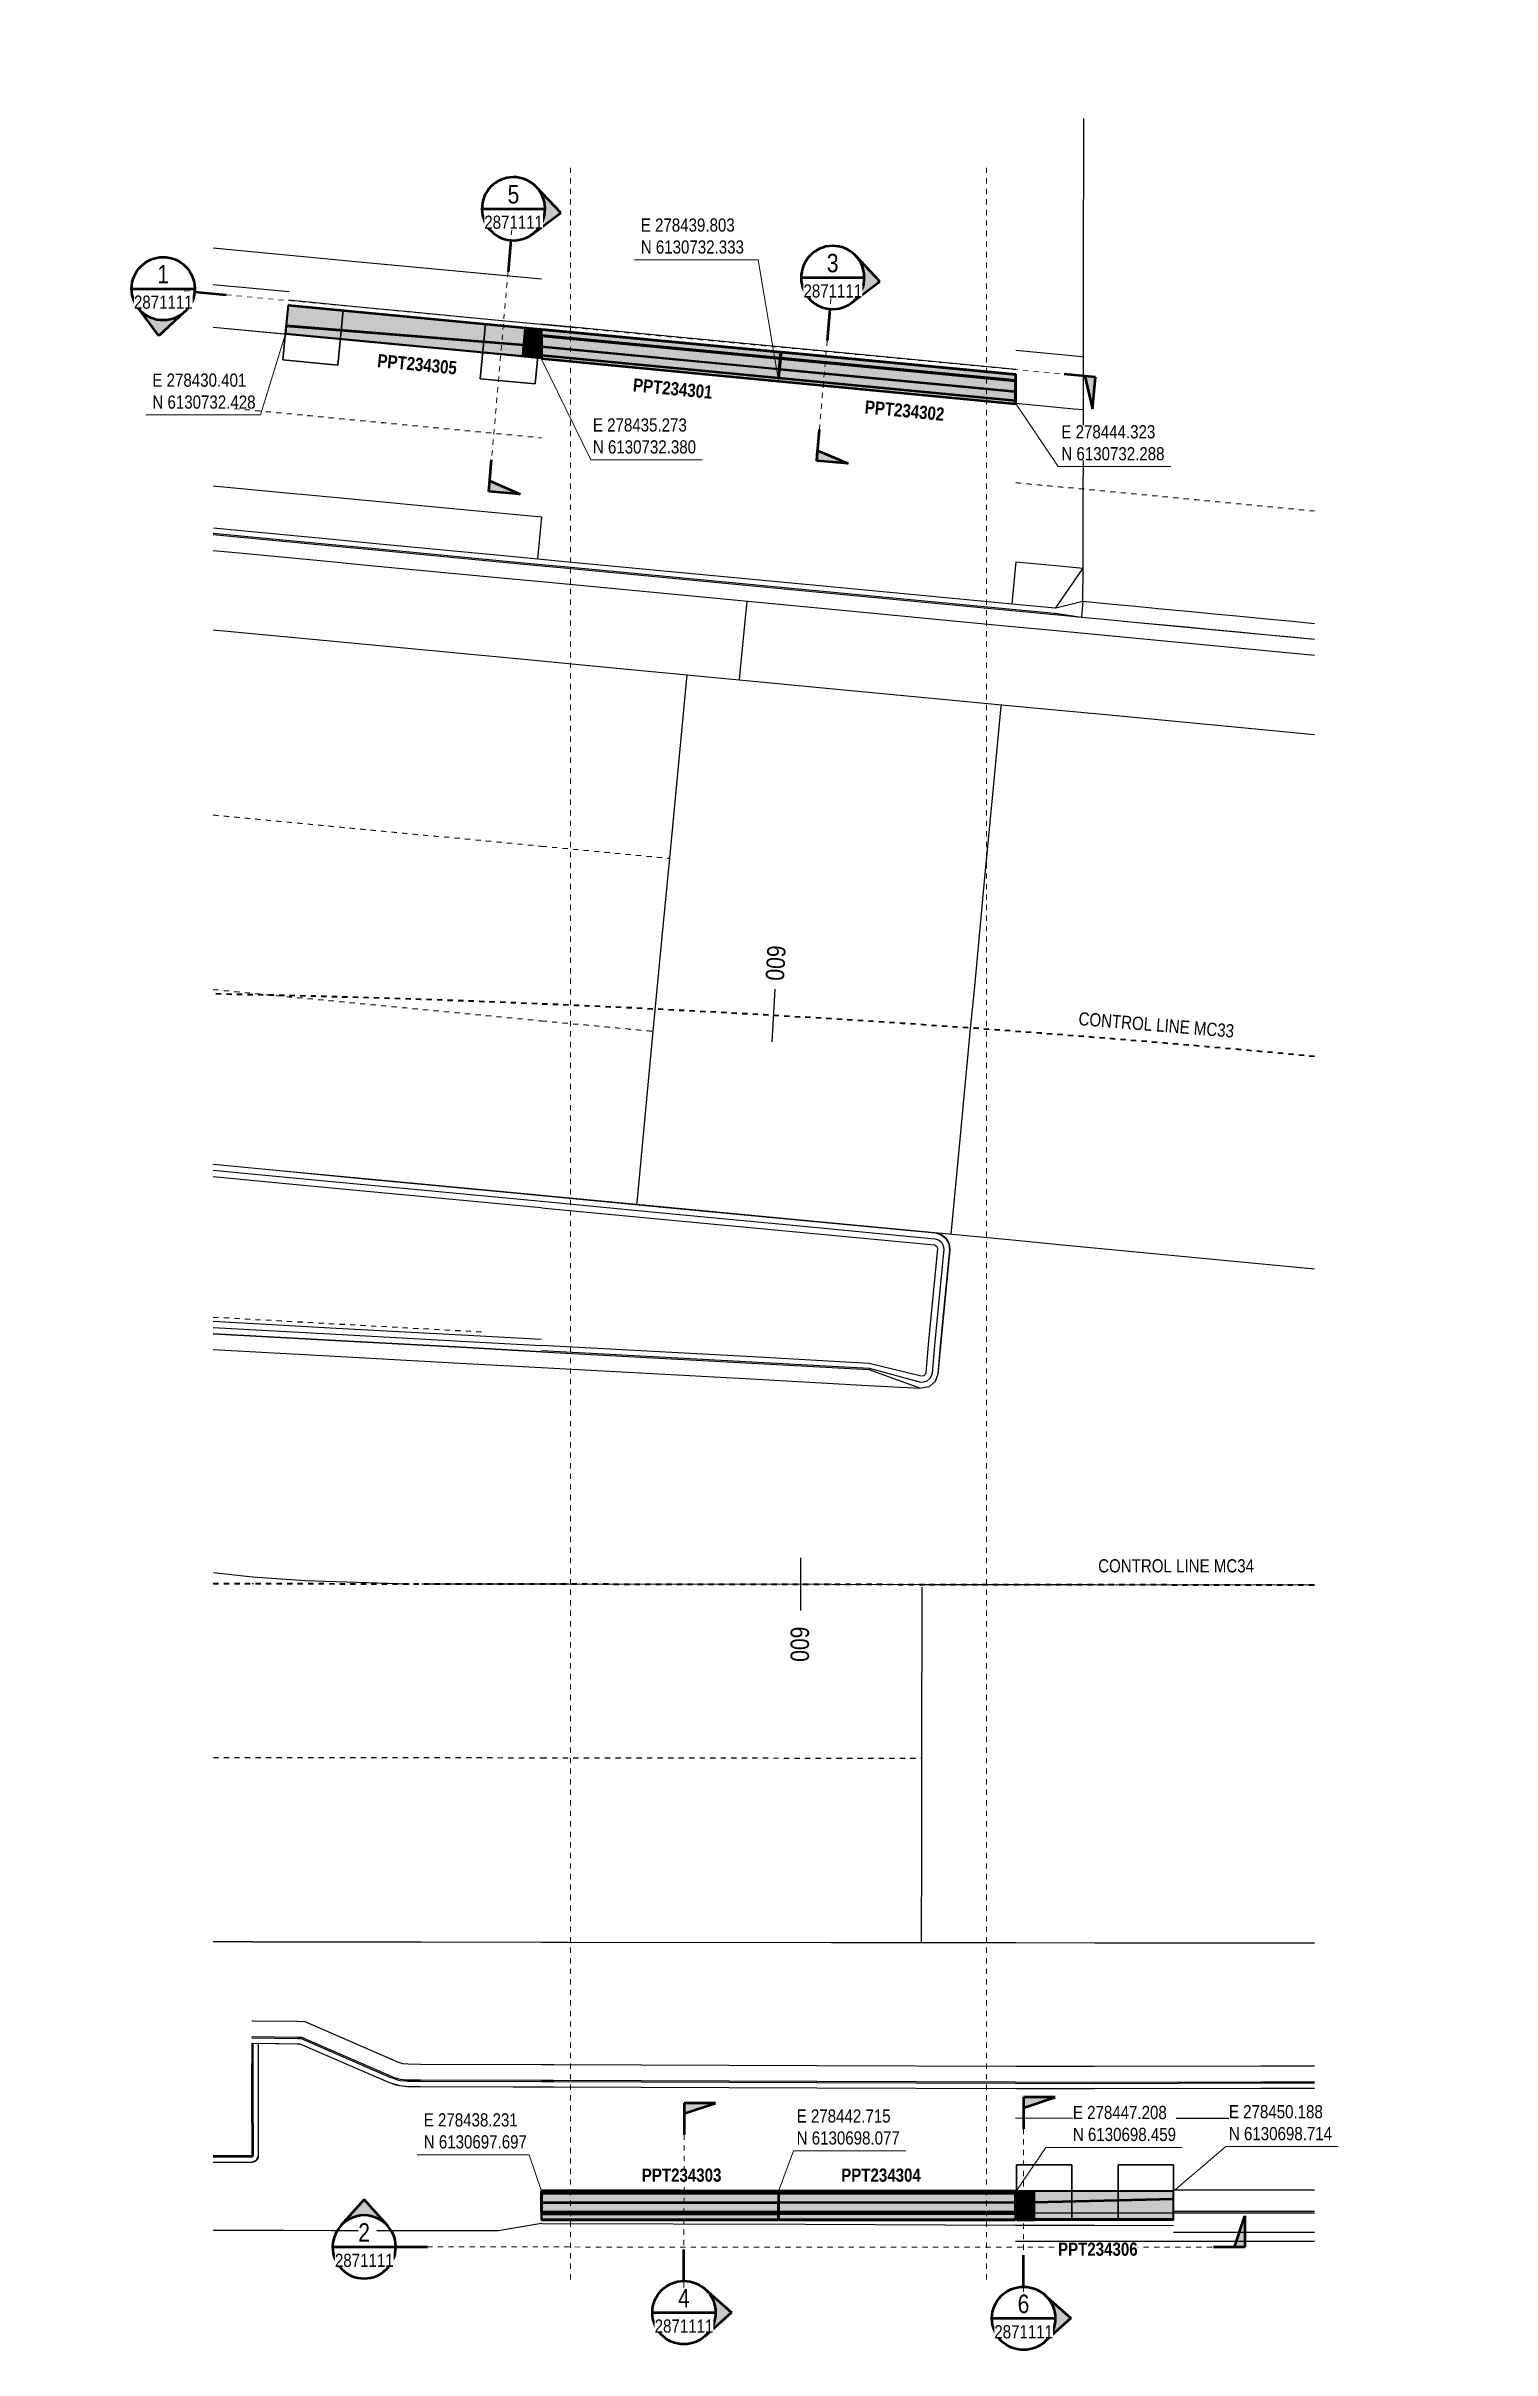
# Model space of a CAD drawing. Header units: metres. Extents: x 571 to 644, y 3 to 1695.
# Drawn here: x 570.95 to 598.4, y 1651.49 to 1695.24 of the extents above.
import ezdxf

# ---------------------------------------------------------------- set-up
doc = ezdxf.new("R2010")
doc.units = ezdxf.units.M
for name, pattern in [('ControlLine', [0.02, 0.0125, -0.0025, 0.0025, -0.0025]), ('Dot_Section Line', [0.02, 0, -0.02]), ('IMPORT-FURN-WBeam _LHS_', [0.004, 0, 0, 0.004, 0]), ('IMPORT-LNMK-LaneLine3 _3_', [0.012, 0.003, -0.009]), ('IMPORT-LNMK-LineCont _3_', [0.004, 0.001, -0.003]), ('IMPORT-LNMK-LinePath', [0.008, 0.001, -0.007]), ('JacobsDash', [0.0045, 0.003, -0.0015]), ('JacobsGridLine', [0.0145, 0.01, -0.001, 0.0025, -0.001])]:
    doc.linetypes.add(name, pattern=pattern)
for name, color, linetype, lineweight in [('D-BDGE', 7, 'Continuous', 13), ('D-BDGE-FNDN-PILE-CAP', 7, 'Continuous', 50), ('D-BDGE-FRAMING', 7, 'Continuous', 50), ('D-BDGE-GEN-MOD', 7, 'Continuous', 35), ('D-ENHA-ANNO-TEXT', 7, 'Continuous', 9), ('D-ENHA-GEN-LINE', 7, 'Continuous', 9), ('D-ENHA-GEN-LINE-GRIDS', 7, 'Continuous', 9), ('D-ENHA-TEXT', 7, 'Continuous', 9), ('D-ENHA-TEXT-TAG', 7, 'Continuous', 18)]:
    doc.layers.add(name, color=color, linetype=linetype, lineweight=lineweight)
doc.styles.add('Arial Narrow', font='ARIALN.TTF', dxfattribs={"height": 0.35})
doc.styles.add('Arial Narrow_1', font='ARIALN.TTF', dxfattribs={"height": 0.25})
doc.styles.add('Arial Narrow_B', font='ARIALNB.TTF', dxfattribs={"height": 0.25})

# ---------------------------------------------------------------- blocks, each defined once
blk = doc.blocks.new('T2DPAA-T2D-PWA-RW-M2D-000002_ControlLinesMinor_rvt-1-DRG-2871111 - BARRIER GENERAL ARRANGEMENT PLAN')
at = {"layer": 'D-BDGE', "color": 150, "linetype": 'ControlLine', "lineweight": 35, "true_color": 0x0080ff}
blk.add_line((574.126, 1666.047), (595.035, 1666.022), dxfattribs=at)
blk.add_arc((568.712, 1397.295), 280, 84.60544, 88.89201, dxfattribs=at)
at = {"layer": 'D-ENHA-GEN-LINE', "color": 150, "lineweight": 25, "true_color": 0x0080ff}
for p, q in [((584.786, 1677.334), (584.728, 1676.336)), ((585.273, 1666.534), (585.272, 1665.534))]:
    blk.add_line(p, q, dxfattribs=at)
at = {"layer": 'D-ENHA-GEN-LINE', "color": 150, "lineweight": 18, "true_color": 0x0080ff, "char_height": 0.35, "width": 0.81772, "attachment_point": 1, "style": 'Arial Narrow'}
for insert, rotation in [((584.997, 1678.154), 266.7149), ((585.436, 1665.229), 269.9308)]:
    blk.add_mtext('600', dxfattribs=dict(at, insert=insert, rotation=rotation))
blk = doc.blocks.new('T2DPAA-T2D-C3S-RW-M2D-100010_dwg-40802999-DRG-2871111 - BARRIER GENERAL ARRANGEMENT PLAN')
at = {"color": 9, "lineweight": 25, "true_color": 0xc3c3c3}
for p, q in [((245.061, -97.75), (246.509, -97.765)), ((245.13, -98.559), (246.501, -98.573)), ((251.645, -101.624), (251.637, -102.42)), ((260.692, -101.711), (260.684, -102.511)), ((261.521, -102.519), (261.973, -101.724)), ((261.52, -102.619), (262.022, -102.649)), ((263.084, -102.66), (266.468, -102.694)), ((251.097, -122.001), (253.358, -121.812)), ((251.402, -131.084), (251.502, -131.107)), ((251.502, -131.107), (251.605, -131.109)), ((266.288, -132.258), (268.96, -132.032)), ((266.322, -132.661), (268.994, -132.434)), ((266.357, -133.063), (269.028, -132.837))]:
    blk.add_line(p, q, dxfattribs=at)
at = {"color": 9, "lineweight": 25, "true_color": 0xc3c3c3, "flags": 128}
for points in [[(262.025, -102.349), (261.973, -101.724), (261.934, -101.246), (261.724, -98.721), (261.52, -96.263), (261.267, -93.214)], [(245.002, -97.058), (247.785, -97.086), (248.816, -97.096), (251.263, -97.12)], [(246.507, -97.924), (247.923, -97.942), (248.808, -97.951), (250.313, -97.966), (252.004, -97.983)], [(251.336, -97.972), (252.201, -97.981), (257.2, -98.031), (260.382, -98.063)], [(260.352, -97.707), (261.555, -97.719), (261.641, -97.72)], [(245.13, -98.559), (247.006, -98.578), (247.106, -98.579), (247.77, -98.585), (248.518, -98.593), (249.506, -98.603), (251.39, -98.622)], [(251.39, -98.618), (252.194, -98.626), (257.194, -98.676), (260.437, -98.708)], [(260.437, -98.708), (261.545, -98.719), (261.724, -98.721)], [(245.385, -101.562), (246.976, -101.578), (247.076, -101.579), (247.74, -101.585), (248.488, -101.593), (249.476, -101.603), (251.645, -101.624)], [(260.692, -101.711), (261.515, -101.719), (261.973, -101.724)], [(245.453, -102.358), (245.986, -102.364), (247.732, -102.381), (248.486, -102.389), (250.986, -102.414), (251.713, -102.421)], [(260.76, -102.512), (261.507, -102.519), (261.521, -102.519), (262.025, -102.349), (262.525, -102.354), (263.025, -102.359), (263.525, -102.364), (264.025, -102.369), (264.525, -102.374), (265.025, -102.379), (265.525, -102.384), (266.025, -102.389), (266.442, -102.394)], [(262.025, -102.349), (262.024, -102.424), (262.024, -102.499), (262.023, -102.574), (262.022, -102.649)], [(245.461, -102.459), (245.985, -102.464), (247.731, -102.481), (248.485, -102.489), (250.985, -102.514), (251.721, -102.521)], [(245.463, -102.484), (245.985, -102.489), (247.73, -102.506), (248.485, -102.514), (250.985, -102.539), (251.723, -102.546)], [(245.489, -102.784), (245.982, -102.789), (247.727, -102.806), (248.482, -102.814), (250.982, -102.839), (251.749, -102.846)], [(251.714, -102.421), (252.156, -102.426), (257.156, -102.476), (260.76, -102.512)], [(251.722, -102.521), (252.155, -102.526), (257.155, -102.576), (260.768, -102.612)], [(251.724, -102.546), (252.155, -102.551), (257.155, -102.601), (260.77, -102.637)], [(260.768, -102.612), (261.506, -102.619), (261.52, -102.619)], [(260.77, -102.637), (261.506, -102.644), (261.52, -102.644), (262.02, -102.649), (262.52, -102.654), (263.02, -102.659), (263.52, -102.664), (264.02, -102.669), (264.519, -102.674), (265.019, -102.679), (265.519, -102.684), (266.019, -102.689), (266.468, -102.694)], [(251.75, -102.846), (252.152, -102.851), (257.152, -102.901), (260.796, -102.937)], [(255.663, -102.886), (255.65, -104.178), (255.648, -104.386)], [(260.796, -102.937), (261.503, -102.944), (266.493, -102.994)], [(245.616, -104.285), (247.712, -104.306), (251.876, -104.348)], [(251.878, -104.348), (252.712, -104.356), (254.648, -104.376), (255.316, -104.382), (257.712, -104.406), (260.923, -104.438)], [(254.648, -104.376), (254.613, -107.875), (254.598, -109.375), (254.58, -111.175), (254.548, -114.375), (254.547, -114.475)], [(260.547, -114.535), (260.566, -112.597), (260.575, -111.767), (260.58, -111.235), (260.586, -110.61), (260.594, -109.873), (260.597, -109.535), (260.613, -107.935), (260.634, -105.88), (260.638, -105.473), (260.647, -104.536), (260.648, -104.436)], [(260.923, -104.438), (262.712, -104.456), (266.621, -104.495)], [(246.475, -114.394), (247.611, -114.406), (252.611, -114.456), (252.734, -114.457)], [(246.475, -114.394), (247.611, -114.406), (249.224, -114.422), (250.111, -114.431), (252.611, -114.456), (252.734, -114.457)], [(246.475, -114.399), (247.611, -114.411), (249.224, -114.427), (250.111, -114.436), (252.611, -114.461), (252.734, -114.462)], [(246.485, -114.509), (247.61, -114.521), (249.223, -114.537), (250.11, -114.546), (252.61, -114.571), (252.744, -114.572)], [(252.737, -114.457), (254.547, -114.475), (255.215, -114.482), (257.611, -114.506), (261.78, -114.547)], [(252.737, -114.457), (255.111, -114.481), (257.611, -114.506), (260.111, -114.531), (260.249, -114.532), (260.363, -114.556), (260.46, -114.622), (260.524, -114.72), (260.546, -114.835), (260.527, -116.662), (260.522, -117.203), (260.482, -117.349), (260.376, -117.457), (260.231, -117.5)], [(252.737, -114.462), (255.111, -114.486), (257.611, -114.511), (260.111, -114.536), (260.249, -114.537), (260.361, -114.561), (260.456, -114.626), (260.519, -114.722), (260.541, -114.835), (260.522, -116.662), (260.52, -117.203), (260.481, -117.348), (260.376, -117.457), (260.231, -117.5)], [(252.747, -114.572), (255.11, -114.596), (257.61, -114.621), (260.11, -114.646), (260.248, -114.647), (260.318, -114.662), (260.378, -114.703), (260.417, -114.763), (260.431, -114.834), (260.412, -116.661), (260.41, -117.202), (260.385, -117.294), (260.319, -117.362), (260.228, -117.39)], [(261.781, -114.547), (262.611, -114.556), (267.479, -114.605)], [(246.495, -114.63), (247.609, -114.641), (249.222, -114.657), (250.109, -114.666), (252.609, -114.691), (252.754, -114.692)], [(252.757, -114.692), (255.109, -114.716), (257.609, -114.741), (260.108, -114.766), (260.246, -114.767), (260.271, -114.772), (260.292, -114.787), (260.306, -114.808), (260.311, -114.833), (260.292, -116.659), (260.29, -117.201), (260.281, -117.234), (260.258, -117.259), (260.224, -117.27)], [(246.728, -117.37), (249.065, -117.3), (251.564, -117.225), (252.965, -117.183)], [(252.978, -117.292), (256.984, -117.172), (259.207, -117.105), (260.211, -117.265)], [(252.986, -117.392), (256.987, -117.272), (259.21, -117.205), (260.214, -117.385)], [(252.989, -117.417), (256.987, -117.297), (259.21, -117.23), (260.218, -117.5)], [(246.738, -117.489), (249.069, -117.419), (251.568, -117.345), (252.975, -117.302)], [(246.747, -117.599), (249.072, -117.529), (251.571, -117.454), (252.985, -117.412)], [(246.748, -117.604), (249.072, -117.534), (251.571, -117.459), (252.985, -117.417)], [(253.014, -117.716), (256.996, -117.597), (259.219, -117.53), (260.218, -117.5)], [(246.773, -117.904), (249.081, -117.834), (251.58, -117.759), (253.01, -117.716)], [(262.333, -121.06), (263.836, -120.934), (267.988, -120.587)], [(253.362, -121.811), (253.871, -121.769), (258.854, -121.351), (260.554, -121.209), (260.82, -121.187), (262.333, -121.06)], [(260.558, -121.259), (260.829, -124.497), (260.975, -126.242), (261.121, -127.985)], [(247.132, -122.124), (247.882, -122.14), (247.885, -122.14), (247.885, -122.14), (248.884, -122.125), (250.645, -122.036), (250.742, -122.029), (250.844, -122.021), (250.864, -122.02)], [(262.908, -127.836), (264.404, -127.71), (268.563, -127.362)], [(253.938, -128.587), (254.439, -128.545), (259.421, -128.128), (261.121, -127.985), (261.388, -127.963), (262.908, -127.836)], [(247.725, -129.107), (248.461, -129.045), (248.463, -129.045), (248.464, -129.045), (249.456, -128.962), (251.212, -128.815), (251.31, -128.807), (251.412, -128.798), (251.431, -128.797), (251.664, -128.777), (253.933, -128.587)], [(263.106, -130.171), (264.6, -130.049), (267.745, -129.775), (268.761, -129.686)], [(254.135, -130.903), (254.362, -130.884), (259.345, -130.478), (263.106, -130.171)], [(263.131, -130.47), (264.624, -130.348), (267.771, -130.073), (268.786, -129.985)], [(263.133, -130.495), (264.626, -130.373), (267.773, -130.098), (268.788, -130.01)], [(263.142, -130.594), (264.634, -130.472), (267.781, -130.198), (268.797, -130.109)], [(248.584, -130.54), (248.589, -130.54), (249.445, -130.479), (249.582, -130.469), (251.402, -131.084)], [(248.609, -130.839), (248.614, -130.839), (249.466, -130.778), (249.544, -130.772), (251.306, -131.368), (251.331, -131.375), (251.435, -131.399), (251.46, -131.404), (251.486, -131.406), (251.599, -131.409), (251.625, -131.408), (251.864, -131.389), (254.155, -131.202)], [(248.611, -130.864), (248.616, -130.864), (249.468, -130.803), (249.541, -130.798), (251.298, -131.391), (251.325, -131.399), (251.429, -131.423), (251.457, -131.429), (251.485, -131.431), (251.598, -131.434), (251.627, -131.433), (251.866, -131.414), (254.157, -131.227)], [(254.16, -131.202), (254.386, -131.183), (259.37, -130.777), (263.131, -130.47)], [(254.162, -131.227), (254.388, -131.208), (259.372, -130.801), (263.133, -130.495)], [(254.171, -131.326), (254.397, -131.308), (259.38, -130.901), (263.142, -130.594)], [(263.189, -131.154), (264.681, -131.028), (266.27, -130.893), (266.395, -130.883), (266.395, -130.883), (268.845, -130.675)], [(248.069, -133.155), (248.801, -133.094), (248.697, -131.876), (248.684, -131.723), (248.62, -130.964)], [(248.071, -133.18), (248.803, -133.118), (248.809, -133.117), (248.815, -133.114), (248.82, -133.11), (248.823, -133.104), (248.825, -133.098), (248.826, -133.091), (248.722, -131.874), (248.709, -131.721), (248.645, -130.962)], [(248.079, -133.279), (248.811, -133.218), (248.896, -133.174), (248.925, -133.083), (248.822, -131.866), (248.809, -131.712), (248.744, -130.955)], [(248.079, -133.279), (248.811, -133.218), (248.843, -133.211), (248.872, -133.196), (248.896, -133.174), (248.914, -133.147), (248.924, -133.116), (248.925, -133.083), (248.822, -131.866), (248.809, -131.712), (248.744, -130.955)], [(248.619, -130.964), (248.624, -130.963), (249.475, -130.903), (249.529, -130.899), (251.266, -131.486), (251.302, -131.497), (251.406, -131.521), (251.443, -131.528), (251.48, -131.531), (251.596, -131.534), (251.633, -131.533), (251.874, -131.514), (254.165, -131.327)], [(248.744, -130.955), (249.529, -130.899), (251.266, -131.486), (251.48, -131.531), (251.633, -131.533), (253.634, -131.37), (254.172, -131.326)], [(251.605, -131.109), (251.84, -131.09), (254.129, -130.903)], [(254.336, -133.269), (256.966, -133.055), (261.95, -132.648), (263.306, -132.537)], [(263.303, -132.537), (264.799, -132.415), (266.293, -132.294)], [(263.341, -132.948), (264.832, -132.821), (266.426, -132.686), (266.551, -132.676), (266.551, -132.676), (268.997, -132.469)], [(263.356, -133.18), (264.851, -133.058), (266.346, -132.936)], [(254.391, -133.912), (259.372, -133.505), (263.358, -133.18)], [(263.387, -133.483), (264.878, -133.357), (266.458, -133.223), (266.585, -133.212), (269.042, -133.004)], [(254.389, -133.912), (253.579, -134.124), (253.417, -134.138), (252.936, -134.178), (252.42, -134.221), (251.424, -134.304), (250.427, -134.387), (249.525, -134.462), (249.513, -134.463), (249.43, -134.47), (248.434, -134.553), (248.189, -134.573)]]:
    blk.add_lwpolyline(points, dxfattribs=at)
at = {"color": 9, "linetype": 'IMPORT-LNMK-LinePath', "lineweight": 25, "true_color": 0xc3c3c3, "flags": 128}
for points in [[(245.257, -100.06), (246.991, -100.078), (247.091, -100.079), (247.755, -100.085), (248.503, -100.093), (249.491, -100.103), (251.518, -100.123)], [(260.564, -100.21), (261.53, -100.219), (261.849, -100.222), (263.995, -100.244), (266.261, -100.267)]]:
    blk.add_lwpolyline(points, dxfattribs=at)
at = {"color": 9, "linetype": 'IMPORT-LNMK-LaneLine3 _3_', "lineweight": 25, "true_color": 0xc3c3c3, "flags": 128}
for points in [[(245.914, -107.788), (247.677, -107.806), (252.173, -107.851)], [(252.175, -107.851), (252.677, -107.856), (254.613, -107.875)], [(246.194, -111.091), (247.644, -111.106), (252.454, -111.154)], [(252.456, -111.154), (252.644, -111.156), (254.58, -111.175)], [(253.642, -125.099), (254.147, -125.057), (259.129, -124.64), (260.829, -124.497)], [(247.429, -125.62), (248.169, -125.558), (248.171, -125.557), (248.172, -125.557), (249.164, -125.474), (250.92, -125.327), (251.018, -125.319), (251.12, -125.311), (251.139, -125.309), (251.372, -125.289), (253.637, -125.1)]]:
    blk.add_lwpolyline(points, dxfattribs=at)
at = {"color": 9, "linetype": 'IMPORT-FURN-WBeam _LHS_', "lineweight": 25, "true_color": 0xc3c3c3, "flags": 128}
blk.add_lwpolyline([(246.721, -117.29), (247.42, -117.269), (251.866, -117.136)], dxfattribs=at)
at = {"color": 9, "linetype": 'IMPORT-LNMK-LineCont _3_', "lineweight": 25, "true_color": 0xc3c3c3, "flags": 128}
blk.add_lwpolyline([(247.149, -122.331), (247.893, -122.269), (247.896, -122.269), (247.896, -122.269), (248.889, -122.186), (250.645, -122.039), (250.742, -122.031), (250.844, -122.022), (250.864, -122.02)], dxfattribs=at)
blk = doc.blocks.new('T2DPAA-T2D-PWC-RW-M2D-100010_RoadDesign_rvt-1-DRG-2871111 - BARRIER GENERAL ARRANGEMENT PLAN')
at = {"color": 9, "lineweight": 25, "true_color": 0xc3c3c3, "rotation": 355.144444444441}
blk.add_blockref('T2DPAA-T2D-C3S-RW-M2D-100010_dwg-40802999-DRG-2871111 - BARRIER GENERAL ARRANGEMENT PLAN', (338.217, 1808.859), dxfattribs=at)
blk = doc.blocks.new('08_ADC_Barrier_Precast_T2D_MBP-02-B - MBP-02-B-7218689-DRG-2871111 - BARRIER GENERAL ARRANGEMENT PLAN')
at = {"layer": 'D-BDGE-GEN-MOD', "true_color": 0xc0c0c0}
for points in [[(2.246, 0.535), (2.246, 0.55), (-2.311, 0.55), (-2.31, 0.535), (1.931, 0.535)], [(2.246, 0.226), (2.246, 0.535), (-2.31, 0.535), (-2.283, 0.226), (1.96, 0.226)], [(2.249, 0.047), (2.25, 0.55), (2.246, 0.55), (2.246, 0.226), (2.246, 0.209)], [(2.246, 0.209), (2.246, 0.226), (-2.283, 0.226), (-2.282, 0.209), (1.962, 0.209)], [(2.249, 0.047), (2.246, 0.209), (-2.282, 0.209), (-2.265, 0.047), (2.033, 0.047)]]:
    blk.add_hatch(color=9, dxfattribs=at).paths.add_polyline_path(points)
at = {"layer": 'D-BDGE-GEN-MOD'}
for p, q in [((-2.307, 0.55), (-2.311, 0.55)), ((-2.311, 0.55), (2.246, 0.55)), ((-2.311, 0.55), (-2.31, 0.535)), ((-2.31, 0.535), (-2.283, 0.226)), ((2.246, 0.535), (-2.31, 0.535)), ((-2.305, 0.535), (-2.307, 0.55)), ((2.25, 0.55), (-2.307, 0.55)), ((-2.297, 0.435), (-2.305, 0.535)), ((-2.305, 0.535), (2.25, 0.535)), ((2.246, 0.55), (2.25, 0.55)), ((2.246, 0.535), (2.246, 0.55)), ((2.246, 0.226), (2.246, 0.535)), ((2.25, 0.55), (2.25, 0.535)), ((2.25, 0.535), (2.25, 0.435)), ((-2.295, 0.42), (-2.297, 0.435)), ((2.25, 0.435), (-2.297, 0.435)), ((-2.296, 0.42), (-2.295, 0.42)), ((-2.265, 0.047), (-2.296, 0.42)), ((2.249, 0.42), (-2.296, 0.42)), ((-2.295, 0.42), (2.25, 0.42)), ((-2.283, 0.226), (2.246, 0.226)), ((-2.282, 0.209), (-2.283, 0.226)), ((-2.265, 0.047), (-2.282, 0.209)), ((2.246, 0.209), (-2.282, 0.209)), ((2.249, 0.047), (-2.265, 0.047)), ((2.246, 0.226), (2.246, 0.209)), ((2.246, 0.209), (2.249, 0.047)), ((2.25, 0.42), (2.249, 0.42)), ((2.249, 0.42), (2.249, 0.047)), ((2.25, 0.435), (2.25, 0.42))]:
    blk.add_line(p, q, dxfattribs=at)
blk = doc.blocks.new('08_ADC_Barrier_Precast_T2D_MBP-02-B - MBP-02-B-7218747-DRG-2871111 - BARRIER GENERAL ARRANGEMENT PLAN')
at = {"layer": 'D-BDGE-GEN-MOD', "true_color": 0xc0c0c0}
for points in [[(2.21, 0.535), (2.209, 0.55), (-2.255, 0.55), (-2.255, 0.535)], [(2.236, 0.226), (2.21, 0.535), (-2.255, 0.535), (-2.255, 0.226)], [(2.255, 0.047), (2.214, 0.55), (2.209, 0.55), (2.21, 0.535), (2.239, 0.201)], [(2.238, 0.209), (2.236, 0.226), (-2.255, 0.226), (-2.255, 0.209)], [(2.255, 0.047), (2.238, 0.209), (-2.255, 0.209), (-2.251, 0.047), (2.253, 0.047)]]:
    blk.add_hatch(color=9, dxfattribs=at).paths.add_polyline_path(points)
at = {"layer": 'D-BDGE-GEN-MOD'}
for p, q in [((-2.25, 0.55), (-2.255, 0.55)), ((-2.255, 0.55), (2.209, 0.55)), ((-2.255, 0.55), (-2.255, 0.535)), ((-2.255, 0.535), (-2.255, 0.226)), ((2.21, 0.535), (-2.255, 0.535)), ((-2.25, 0.535), (-2.25, 0.55)), ((2.214, 0.55), (-2.25, 0.55)), ((-2.25, 0.435), (-2.25, 0.535)), ((-2.25, 0.535), (2.215, 0.535)), ((2.209, 0.55), (2.214, 0.55)), ((2.21, 0.535), (2.209, 0.55)), ((2.236, 0.226), (2.21, 0.535)), ((2.214, 0.55), (2.215, 0.535)), ((2.215, 0.535), (2.224, 0.435)), ((-2.255, 0.226), (2.236, 0.226)), ((-2.255, 0.209), (-2.255, 0.226)), ((-2.251, 0.047), (-2.255, 0.209)), ((2.238, 0.209), (-2.255, 0.209)), ((-2.251, 0.42), (-2.25, 0.42)), ((-2.251, 0.047), (-2.251, 0.42)), ((2.224, 0.42), (-2.251, 0.42)), ((2.255, 0.047), (-2.251, 0.047)), ((-2.25, 0.42), (-2.25, 0.435)), ((2.224, 0.435), (-2.25, 0.435)), ((-2.25, 0.42), (2.225, 0.42)), ((2.224, 0.435), (2.225, 0.42)), ((2.225, 0.42), (2.224, 0.42)), ((2.224, 0.42), (2.255, 0.047)), ((2.236, 0.226), (2.238, 0.209)), ((2.238, 0.209), (2.255, 0.047))]:
    blk.add_line(p, q, dxfattribs=at)
blk = doc.blocks.new('08_ADC_Barrier_Precast_T2D_MBP-02-A - MBP-02-A-7332805-DRG-2871111 - BARRIER GENERAL ARRANGEMENT PLAN')
at = {"layer": 'D-BDGE-GEN-MOD'}
for p, q in [((-2.251, 0), (-0.005, 0)), ((-0.005, 0), (2.241, 0))]:
    blk.add_line(p, q, dxfattribs=at)
blk = doc.blocks.new('08_ADC_Barrier_Precast_T2D_MBP-02-A - MBP-02-A-7332825-DRG-2871111 - BARRIER GENERAL ARRANGEMENT PLAN')
at = {"layer": 'D-BDGE-GEN-MOD'}
for p, q in [((-2.241, 0), (0.005, 0)), ((0.005, 0), (2.251, 0))]:
    blk.add_line(p, q, dxfattribs=at)
blk = doc.blocks.new('Upstand North - Upstand North-7372798-DRG-2871111 - BARRIER GENERAL ARRANGEMENT PLAN')
at = {"layer": 'D-BDGE-FRAMING', "true_color": 0xc0c0c0}
h = blk.add_hatch(color=9, dxfattribs=at)
h.paths.add_polyline_path([(444.319, 1732.334), (444.318, 1732.335), (444.318, 1732.334)])
h.paths.add_polyline_path([(439.814, 1732.38), (439.812, 1732.561), (439.814, 1732.753), (439.798, 1732.753), (439.794, 1732.38), (439.794, 1732.38)])
h.paths.add_polyline_path([(435.28, 1732.426), (435.268, 1732.555), (435.279, 1732.426)])
h.paths.add_polyline_path([(435.261, 1732.631), (435.249, 1732.799), (435.247, 1732.799)])
blk.add_hatch(color=9, dxfattribs=at).paths.add_polyline_path([(444.325, 1732.27), (444.318, 1732.334), (435.279, 1732.426), (435.286, 1732.362), (444.325, 1732.27)])
at = {"layer": 'D-BDGE-FRAMING'}
for p, q in [((435.247, 1732.799), (435.279, 1732.426)), ((435.247, 1732.799), (435.248, 1732.799)), ((444.287, 1732.707), (435.247, 1732.799)), ((435.248, 1732.799), (444.288, 1732.707)), ((435.285, 1732.362), (435.248, 1732.799)), ((435.279, 1732.426), (435.285, 1732.362)), ((444.319, 1732.334), (435.279, 1732.426)), ((444.319, 1732.334), (444.287, 1732.707)), ((444.288, 1732.707), (444.287, 1732.707)), ((444.288, 1732.707), (444.325, 1732.27)), ((444.325, 1732.27), (435.285, 1732.362)), ((444.325, 1732.27), (444.319, 1732.334))]:
    blk.add_line(p, q, dxfattribs=at)
blk = doc.blocks.new('Section - sectionTail-4870194-DRG-2871111 - BARRIER GENERAL ARRANGEMENT PLAN')
at = {"layer": 'D-ENHA-ANNO-TEXT'}
blk.add_hatch(color=256, dxfattribs=at).paths.add_polyline_path([(-0.006, 0.006), (-0.004, 0), (-0.006, 0)])
at = {"layer": 'D-ENHA-ANNO-TEXT', "lineweight": 50}
for p, q in [((-0.006, 0.006), (-0.006, 0)), ((-0.004, 0), (-0.006, 0.006)), ((-0.006, 0), (-0.004, 0)), ((-0.006, 0), (0, 0))]:
    blk.add_line(p, q, dxfattribs=at)
blk = doc.blocks.new('Section - SectionHead-4898858-DRG-2871111 - BARRIER GENERAL ARRANGEMENT PLAN')
at = {"layer": 'D-ENHA-ANNO-TEXT'}
h = blk.add_hatch(color=256, dxfattribs=at)
edge = h.paths.add_edge_path()
edge.add_line((-0.002, 0.009), (0.00247, 0.004))
edge.add_arc((-0.002, 0), 0.006, 41.8277, 138.1723)
edge.add_line((-0.00647, 0.004), (-0.002, 0.009))
at = {"layer": 'D-ENHA-ANNO-TEXT', "lineweight": 50}
for p, q in [((-0.002, 0.009), (-0.00647, 0.004)), ((0.00247, 0.004), (-0.002, 0.009)), ((0.004, 0), (0.01, 0))]:
    blk.add_line(p, q, dxfattribs=at)
for start, end in [(360, 180), (180, 360)]:
    blk.add_arc((-0.002, 0), 0.006, start, end, dxfattribs=at)
blk = doc.blocks.new('Drafting View - sectionTail-4870194-DRG-2871111 - BARRIER GENERAL ARRANGEMENT PLAN')
at = {"layer": 'D-ENHA-ANNO-TEXT'}
blk.add_hatch(color=256, dxfattribs=at).paths.add_polyline_path([(-0.006, 0.006), (-0.004, 0), (-0.006, 0)])
at = {"layer": 'D-ENHA-ANNO-TEXT', "lineweight": 50}
for p, q in [((-0.006, 0.006), (-0.006, 0)), ((-0.004, 0), (-0.006, 0.006)), ((-0.006, 0), (-0.004, 0)), ((-0.006, 0), (0, 0))]:
    blk.add_line(p, q, dxfattribs=at)
blk = doc.blocks.new('Drafting View - SectionHead-4898858-DRG-2871111 - BARRIER GENERAL ARRANGEMENT PLAN')
at = {"layer": 'D-ENHA-ANNO-TEXT'}
h = blk.add_hatch(color=256, dxfattribs=at)
edge = h.paths.add_edge_path()
edge.add_line((-0.002, 0.009), (0.00247, 0.004))
edge.add_arc((-0.002, 0), 0.006, 41.8277, 138.1723)
edge.add_line((-0.00647, 0.004), (-0.002, 0.009))
at = {"layer": 'D-ENHA-ANNO-TEXT', "lineweight": 50}
for p, q in [((-0.002, 0.009), (-0.00647, 0.004)), ((0.00247, 0.004), (-0.002, 0.009)), ((0.004, 0), (0.01, 0))]:
    blk.add_line(p, q, dxfattribs=at)
for start, end in [(360, 180), (180, 360)]:
    blk.add_arc((-0.002, 0), 0.006, start, end, dxfattribs=at)

msp = doc.modelspace()

# ---------------------------------------------------------------- hatches: boundary and pattern name
at = {"layer": 'D-BDGE-FRAMING', "lineweight": 5, "true_color": 0xc0c0c0}
for points in [[(589.357, 1654.4622), (589.3578, 1654.5092), (580.3579, 1654.5111), (580.3571, 1654.4641), (585.1619, 1654.4631)], [(584.8661, 1654.1102), (584.8662, 1654.463), (589.357, 1654.4608), (589.357, 1654.4622), (580.3571, 1654.4641), (580.3578, 1654.4627), (584.8492, 1654.4605), (584.8492, 1654.1102), (584.866, 1654.1102)]]:
    msp.add_hatch(color=9, dxfattribs=at).paths.add_polyline_path(points)
at = {"layer": 'D-BDGE-GEN-MOD', "lineweight": 5, "true_color": 0xc0c0c0}
for points in [[(580.0184, 1689.5757), (580.0477, 1689.8845), (575.5433, 1690.3126), (575.508, 1689.9406), (580.0174, 1689.5758)], [(580.0477, 1689.8845), (580.0492, 1689.8994), (575.5448, 1690.3275), (575.5433, 1690.3126), (579.3523, 1689.9506)], [(580.0016, 1689.3515), (580.0006, 1689.3516), (580.016, 1689.5603), (575.5065, 1689.925), (575.4958, 1689.7797), (579.3523, 1689.4132)], [(580.017, 1689.5602), (580.0184, 1689.5757), (575.508, 1689.9406), (575.5065, 1689.925), (579.3523, 1689.6139)], [(580.3318, 1689.5303), (580.3319, 1689.5459), (580.0184, 1689.5757), (580.0174, 1689.5601), (580.0327, 1689.5587)], [(580.3319, 1689.5459), (580.335, 1689.8572), (580.0477, 1689.8841), (580.0184, 1689.5757), (580.0492, 1689.5728)], [(580.335, 1689.8572), (580.3352, 1689.8722), (580.0492, 1689.8994), (580.0477, 1689.8845), (580.0492, 1689.8844)], [(580.3367, 1689.3196), (580.3422, 1689.8716), (580.3352, 1689.8722), (580.335, 1689.8572), (580.3319, 1689.5211), (580.3352, 1689.3198)], [(584.8488, 1653.9725), (584.849, 1654.2814), (580.3576, 1654.2836), (580.3575, 1653.9747), (584.5801, 1653.9727)], [(584.849, 1654.2985), (584.8492, 1654.4605), (580.3578, 1654.4622), (580.3576, 1654.3007), (584.5801, 1654.2986)], [(584.849, 1654.2814), (584.849, 1654.2985), (580.3576, 1654.3007), (580.3576, 1654.2836), (584.5801, 1654.2816)], [(589.3574, 1653.9728), (589.3576, 1654.2817), (584.8662, 1654.2839), (584.866, 1653.975)], [(589.3576, 1654.2988), (589.3569, 1654.4608), (584.8663, 1654.463), (584.8662, 1654.301), (589.3542, 1654.2988)], [(589.3576, 1654.2817), (589.3576, 1654.2988), (584.8662, 1654.301), (584.8662, 1654.2839)], [(589.3756, 1654.3003), (589.7096, 1654.3005), (589.7107, 1654.5098), (589.3779, 1654.5095), (589.3756, 1654.3005)], [(589.3756, 1654.2847), (589.7096, 1654.285), (589.7096, 1654.3005), (589.3756, 1654.2999)], [(589.3758, 1653.9745), (589.7098, 1653.9748), (589.7096, 1654.285), (589.3756, 1654.2847), (589.3757, 1654.1631)], [(589.7096, 1654.2849), (592.3568, 1654.3502), (592.3568, 1654.366), (589.7096, 1654.3005)], [(589.7098, 1653.9748), (592.357, 1653.9766), (592.3568, 1654.3502), (589.7096, 1654.2849), (589.7098, 1653.9754)], [(589.7106, 1654.3005), (592.3568, 1654.366), (592.3584, 1654.5116), (589.7129, 1654.5097), (589.7106, 1654.3006)], [(592.3571, 1653.9616), (592.3601, 1653.9616), (592.3597, 1654.5116), (592.3584, 1654.5116), (592.3568, 1654.3502), (592.357, 1653.9766)], [(584.8488, 1653.9575), (584.8488, 1653.9725), (580.3575, 1653.9747), (580.3574, 1653.9597), (584.5801, 1653.9577)], [(589.3574, 1653.9578), (589.3574, 1653.9728), (584.866, 1653.975), (584.866, 1653.96)], [(589.3758, 1653.9595), (589.7098, 1653.9598), (589.7097, 1653.9748), (589.3758, 1653.9745)], [(589.7098, 1653.9598), (592.3571, 1653.9616), (592.357, 1653.9766), (589.7098, 1653.9748)]]:
    msp.add_hatch(color=9, dxfattribs=at).paths.add_polyline_path(points)
h = msp.add_hatch(color=9, dxfattribs=at)
h.paths.add_polyline_path([(580.017, 1689.5602), (580.0016, 1689.3515), (580.017, 1689.35), (580.017, 1689.5602)])
h.paths.add_polyline_path([(580.3341, 1689.3199), (580.3318, 1689.5303), (580.017, 1689.5602), (580.0174, 1689.35), (580.3319, 1689.3201)])

# ---------------------------------------------------------------- linework, layer by layer
at = {"layer": 'D-BDGE', "linetype": 'JacobsDash', "lineweight": 18}
for p, q in [((584.1923, 1689.5048), (585.2007, 1689.4089)), ((584.8494, 1654.0513), (584.8665, 1654.0513)), ((584.858, 1654.0513), (584.858, 1654.096))]:
    msp.add_line(p, q, dxfattribs=at)
at = {"layer": 'D-BDGE', "color": 8, "lineweight": 35, "true_color": 0x808080}
msp.add_line((580.357, 1654.0982), (589.3579, 1654.0982), dxfattribs=at)
at = {"layer": 'D-BDGE-FNDN-PILE-CAP', "color": 252, "lineweight": 25, "true_color": 0x888888}
for p, q in [((575.5448, 1690.3275), (575.4454, 1689.2822)), ((575.4454, 1689.2822), (575.5448, 1690.3275)), ((575.4454, 1689.2822), (575.5448, 1690.3275)), ((575.4454, 1689.2822), (575.5448, 1690.3275)), ((576.59, 1690.2282), (575.5448, 1690.3275)), ((575.5448, 1690.3275), (576.59, 1690.2282)), ((575.5448, 1690.3275), (576.59, 1690.2282)), ((575.5448, 1690.3275), (576.59, 1690.2282)), ((576.4907, 1689.1829), (576.59, 1690.2282)), ((576.59, 1690.2282), (576.4907, 1689.1829)), ((576.59, 1690.2282), (576.4907, 1689.1829)), ((576.59, 1690.2282), (576.4907, 1689.1829)), ((579.2921, 1689.9703), (579.1927, 1688.925)), ((579.1927, 1688.925), (579.2921, 1689.9703)), ((579.1927, 1688.925), (579.2921, 1689.9703)), ((579.1927, 1688.925), (579.2921, 1689.9703)), ((580.3374, 1689.871), (579.2921, 1689.9703)), ((579.2921, 1689.9703), (580.3374, 1689.871)), ((579.2921, 1689.9703), (580.3374, 1689.871)), ((579.2921, 1689.9703), (580.3374, 1689.871)), ((580.238, 1688.8257), (580.3374, 1689.871)), ((580.3374, 1689.871), (580.238, 1688.8257)), ((580.3374, 1689.871), (580.238, 1688.8257)), ((580.3374, 1689.871), (580.238, 1688.8257)), ((575.4454, 1689.2822), (576.4907, 1689.1829)), ((576.4907, 1689.1829), (575.4454, 1689.2822)), ((576.4907, 1689.1829), (575.4454, 1689.2822)), ((576.4907, 1689.1829), (575.4454, 1689.2822)), ((579.1927, 1688.925), (580.238, 1688.8257)), ((580.238, 1688.8257), (579.1927, 1688.925)), ((580.238, 1688.8257), (579.1927, 1688.925)), ((580.238, 1688.8257), (579.1927, 1688.925)), ((589.3779, 1655.0098), (589.3779, 1653.9598)), ((590.4279, 1655.0098), (589.3779, 1655.0098)), ((589.3779, 1655.0098), (590.4279, 1655.0098)), ((589.3779, 1653.9598), (589.3779, 1655.0098)), ((589.3779, 1655.0098), (590.4279, 1655.0098)), ((589.3779, 1653.9598), (589.3779, 1655.0098)), ((589.3779, 1653.9598), (589.3779, 1655.0098)), ((589.3779, 1655.0098), (590.4279, 1655.0098)), ((590.4279, 1653.9598), (590.4279, 1655.0098)), ((590.4279, 1655.0098), (590.4279, 1653.9598)), ((590.4279, 1655.0098), (590.4279, 1653.9598)), ((590.4279, 1655.0098), (590.4279, 1653.9598)), ((591.3076, 1655.0098), (591.3076, 1653.9598)), ((592.3576, 1655.0098), (591.3076, 1655.0098)), ((591.3076, 1655.0098), (592.3576, 1655.0098)), ((591.3076, 1653.9598), (591.3076, 1655.0098)), ((591.3076, 1655.0098), (592.3576, 1655.0098)), ((591.3076, 1653.9598), (591.3076, 1655.0098)), ((591.3076, 1653.9598), (591.3076, 1655.0098)), ((591.3076, 1655.0098), (592.3576, 1655.0098)), ((592.3576, 1653.9598), (592.3576, 1655.0098)), ((592.3576, 1655.0098), (592.3576, 1653.9598)), ((592.3576, 1655.0098), (592.3576, 1653.9598)), ((592.3576, 1655.0098), (592.3576, 1653.9598)), ((589.3779, 1653.9598), (590.4279, 1653.9598)), ((590.4279, 1653.9598), (589.3779, 1653.9598)), ((590.4279, 1653.9598), (589.3779, 1653.9598)), ((590.4279, 1653.9598), (589.3779, 1653.9598)), ((591.3076, 1653.9598), (592.3576, 1653.9598)), ((592.3576, 1653.9598), (591.3076, 1653.9598)), ((592.3576, 1653.9598), (591.3076, 1653.9598)), ((592.3576, 1653.9598), (591.3076, 1653.9598))]:
    msp.add_line(p, q, dxfattribs=at)
at = {"layer": 'D-BDGE-FRAMING'}
for p, q in [((580.3571, 1654.4641), (580.3579, 1654.5111)), ((580.3574, 1654.1111), (580.3571, 1654.4641)), ((589.357, 1654.4622), (580.3571, 1654.4641)), ((580.3579, 1654.5111), (580.3582, 1654.5111)), ((589.3578, 1654.5092), (580.3579, 1654.5111)), ((580.3582, 1654.5111), (580.3581, 1654.1111)), ((580.3582, 1654.5111), (589.358, 1654.5092)), ((589.3578, 1654.5092), (589.357, 1654.4622)), ((589.357, 1654.4622), (589.3572, 1654.1092)), ((589.358, 1654.5092), (589.3578, 1654.5092)), ((589.3579, 1654.1092), (589.358, 1654.5092)), ((580.3581, 1654.1111), (580.3574, 1654.1111)), ((589.3572, 1654.1092), (580.3574, 1654.1111)), ((589.3579, 1654.1092), (580.3581, 1654.1111)), ((589.3572, 1654.1092), (589.3579, 1654.1092))]:
    msp.add_line(p, q, dxfattribs=at)
at = {"layer": 'D-BDGE-GEN-MOD'}
for p, q in [((575.4984, 1689.7795), (575.5505, 1690.327)), ((575.5433, 1690.3126), (575.508, 1689.9406)), ((575.5448, 1690.3275), (575.5433, 1690.3126)), ((575.5433, 1690.3126), (580.0477, 1689.8845)), ((575.5505, 1690.327), (575.5448, 1690.3275)), ((575.5448, 1690.3275), (580.0492, 1689.8994)), ((575.5505, 1690.327), (580.0562, 1689.8988)), ((575.5065, 1689.925), (575.4958, 1689.7797)), ((575.4958, 1689.7797), (580.0016, 1689.3515)), ((575.4958, 1689.7797), (575.4984, 1689.7795)), ((580.0042, 1689.3512), (575.4984, 1689.7795)), ((575.508, 1689.9406), (575.5065, 1689.925)), ((575.5065, 1689.925), (580.017, 1689.5602)), ((575.508, 1689.9406), (580.0184, 1689.5757)), ((580.016, 1689.5603), (580.0006, 1689.3516)), ((580.0016, 1689.3515), (580.017, 1689.5602)), ((580.0032, 1689.3513), (580.0552, 1689.8989)), ((580.0562, 1689.8988), (580.0042, 1689.3512)), ((580.016, 1689.5603), (580.0174, 1689.5758)), ((580.3318, 1689.5303), (580.016, 1689.5603)), ((580.017, 1689.5602), (580.0184, 1689.5757)), ((580.0467, 1689.8846), (580.0174, 1689.5758)), ((580.0174, 1689.5758), (580.3319, 1689.5459)), ((580.0184, 1689.5757), (580.0477, 1689.8845)), ((580.0482, 1689.8995), (580.0467, 1689.8846)), ((580.0467, 1689.8846), (580.335, 1689.8572)), ((580.0477, 1689.8845), (580.0492, 1689.8994)), ((580.0552, 1689.8989), (580.0482, 1689.8995)), ((580.0482, 1689.8995), (580.3352, 1689.8722)), ((580.0492, 1689.8994), (580.0562, 1689.8988)), ((580.0552, 1689.8989), (580.3422, 1689.8716)), ((580.335, 1689.8572), (580.3319, 1689.5459)), ((580.3352, 1689.8722), (580.335, 1689.8572)), ((580.3422, 1689.8716), (580.3352, 1689.8722)), ((580.3367, 1689.3196), (580.3422, 1689.8716)), ((580.0006, 1689.3516), (580.3341, 1689.3199)), ((580.0006, 1689.3516), (580.0032, 1689.3513)), ((580.0042, 1689.3512), (580.0016, 1689.3515)), ((580.3367, 1689.3196), (580.0032, 1689.3513)), ((580.3319, 1689.5459), (580.3318, 1689.5303)), ((580.3318, 1689.5303), (580.3341, 1689.3199)), ((580.3341, 1689.3199), (580.3367, 1689.3196)), ((580.3576, 1654.2836), (580.3575, 1653.9747)), ((580.3576, 1654.0897), (580.3578, 1654.4627)), ((580.3576, 1654.3007), (580.3578, 1654.4627)), ((580.3576, 1654.3007), (584.849, 1654.2985)), ((580.3576, 1654.2836), (580.3576, 1654.3007)), ((584.849, 1654.2814), (580.3576, 1654.2836)), ((580.3578, 1654.4627), (584.8492, 1654.4605)), ((584.8488, 1653.9725), (584.849, 1654.2814)), ((584.8492, 1654.4605), (584.849, 1654.0875)), ((584.8492, 1654.4605), (584.849, 1654.2985)), ((584.849, 1654.2985), (584.849, 1654.2814)), ((584.8662, 1654.2839), (584.866, 1653.975)), ((584.8661, 1654.09), (584.8663, 1654.463)), ((584.8662, 1654.301), (584.8663, 1654.463)), ((584.8662, 1654.301), (589.3576, 1654.2988)), ((584.8662, 1654.2839), (584.8662, 1654.301)), ((589.3576, 1654.2817), (584.8662, 1654.2839)), ((584.8663, 1654.463), (589.3577, 1654.4608)), ((589.3574, 1653.9728), (589.3576, 1654.2817)), ((589.3577, 1654.4608), (589.3575, 1654.0878)), ((589.3577, 1654.4608), (589.3576, 1654.2988)), ((589.3576, 1654.2988), (589.3576, 1654.2817)), ((589.3756, 1654.3003), (589.3779, 1654.5095)), ((589.3756, 1654.3003), (589.7106, 1654.3005)), ((589.3756, 1654.2847), (589.3756, 1654.3003)), ((589.7106, 1654.285), (589.3756, 1654.2847)), ((589.3758, 1653.9745), (589.3756, 1654.2847)), ((589.7129, 1654.5098), (589.3779, 1654.5095)), ((589.3779, 1654.5095), (589.3791, 1654.5095)), ((589.7141, 1654.5098), (589.3791, 1654.5095)), ((589.3791, 1654.5095), (589.3795, 1653.9595)), ((589.7119, 1654.5098), (589.7096, 1654.3005)), ((592.3568, 1654.366), (589.7096, 1654.3005)), ((592.3568, 1654.3502), (589.7096, 1654.2849)), ((589.7096, 1654.3005), (589.7096, 1654.2849)), ((589.7096, 1654.2849), (589.7098, 1653.9748)), ((589.7106, 1654.3005), (589.7129, 1654.5098)), ((589.7106, 1654.3005), (589.7106, 1654.285)), ((589.7108, 1653.9748), (589.7106, 1654.285)), ((592.3584, 1654.5116), (589.7119, 1654.5098)), ((589.7131, 1654.5098), (589.7119, 1654.5098)), ((589.7129, 1654.5098), (589.7141, 1654.5098)), ((592.3597, 1654.5116), (589.7131, 1654.5098)), ((589.7132, 1654.5098), (589.7135, 1653.9598)), ((589.7145, 1653.9598), (589.7141, 1654.5098)), ((592.3568, 1654.366), (592.3584, 1654.5116)), ((592.3568, 1654.3502), (592.3568, 1654.366)), ((592.357, 1653.9766), (592.3568, 1654.3502)), ((592.3584, 1654.5116), (592.3597, 1654.5116)), ((592.3601, 1653.9616), (592.3597, 1654.5116)), ((580.3575, 1653.9747), (580.3574, 1653.9597)), ((584.8488, 1653.9575), (580.3574, 1653.9597)), ((580.3574, 1653.9597), (580.3576, 1653.9597)), ((580.3575, 1653.9747), (584.8488, 1653.9725)), ((580.3577, 1654.0897), (580.3576, 1654.0897)), ((580.3576, 1654.0897), (584.849, 1654.0875)), ((580.3576, 1653.9747), (580.3577, 1654.0747)), ((584.849, 1653.9725), (580.3576, 1653.9747)), ((580.3576, 1653.9597), (580.3576, 1653.9747)), ((580.3576, 1653.9597), (584.849, 1653.9575)), ((584.8491, 1654.0875), (580.3577, 1654.0897)), ((580.3577, 1654.0747), (580.3577, 1654.0897)), ((580.3577, 1654.0747), (584.8491, 1654.0725)), ((584.8488, 1653.9575), (584.8488, 1653.9725)), ((584.849, 1653.9575), (584.8488, 1653.9575)), ((584.849, 1654.0875), (584.8491, 1654.0875)), ((584.8491, 1654.0725), (584.849, 1653.9725)), ((584.849, 1653.9725), (584.849, 1653.9575)), ((584.8491, 1654.0875), (584.8491, 1654.0725)), ((584.866, 1653.975), (584.8661, 1654.075)), ((589.3574, 1653.9728), (584.866, 1653.975)), ((584.866, 1653.96), (584.866, 1653.975)), ((584.866, 1653.975), (589.3574, 1653.9728)), ((584.866, 1653.975), (584.866, 1653.96)), ((589.3574, 1653.9578), (584.866, 1653.96)), ((584.866, 1653.96), (584.866, 1653.96)), ((584.866, 1653.96), (589.3574, 1653.9578)), ((589.3575, 1654.0878), (584.8661, 1654.09)), ((584.8661, 1654.075), (584.8661, 1654.09)), ((584.8661, 1654.09), (589.3575, 1654.0878)), ((584.8661, 1654.075), (589.3575, 1654.0728)), ((589.3575, 1654.0728), (589.3574, 1653.9728)), ((589.3574, 1653.9728), (589.3574, 1653.9578)), ((589.3574, 1653.9578), (589.3574, 1653.9728)), ((589.3574, 1653.9578), (589.3574, 1653.9578)), ((589.3575, 1654.0878), (589.3575, 1654.0728)), ((589.7108, 1653.9748), (589.3758, 1653.9745)), ((589.3758, 1653.9595), (589.3758, 1653.9745)), ((589.7108, 1653.9598), (589.3758, 1653.9595)), ((589.3795, 1653.9595), (589.3758, 1653.9595)), ((589.3795, 1653.9595), (589.7145, 1653.9598)), ((592.357, 1653.9766), (589.7098, 1653.9748)), ((589.7098, 1653.9748), (589.7098, 1653.9598)), ((592.3571, 1653.9616), (589.7098, 1653.9598)), ((589.7098, 1653.9598), (589.7135, 1653.9598)), ((589.7108, 1653.9598), (589.7108, 1653.9748)), ((589.7145, 1653.9598), (589.7108, 1653.9598)), ((589.7135, 1653.9598), (592.3601, 1653.9616)), ((592.3571, 1653.9616), (592.357, 1653.9766)), ((592.3601, 1653.9616), (592.3571, 1653.9616))]:
    msp.add_line(p, q, dxfattribs=at)
at = {"layer": 'D-ENHA-ANNO-TEXT', "lineweight": 50}
for p, q in [((579.2251, 1692.1524), (580.4251, 1692.1524)), ((572.5728, 1690.6345), (573.7728, 1690.6345)), ((585.2864, 1690.847), (586.4864, 1690.847)), ((576.3893, 1653.4502), (577.5893, 1653.4502)), ((582.4614, 1652.203), (583.6614, 1652.203)), ((588.9103, 1652.0938), (590.1103, 1652.0938))]:
    msp.add_line(p, q, dxfattribs=at)
at = {"layer": 'D-ENHA-ANNO-TEXT', "color": 7, "linetype": 'Dot_Section Line', "true_color": 0xffffff}
for p, q in [((579.8076, 1691.9532), (579.4078, 1687.3833)), ((573.3719, 1690.6156), (590.2785, 1689.0088)), ((585.8689, 1690.6478), (585.634, 1687.9626)), ((583.0629, 1655.5818), (583.0615, 1652.403)), ((589.5103, 1655.6939), (589.5103, 1652.2938)), ((577.1893, 1653.4501), (593.1143, 1653.4423))]:
    msp.add_line(p, q, dxfattribs=at)
at = {"layer": 'D-ENHA-ANNO-TEXT', "lineweight": 18}
for p, q in [((584.4711, 1691.181), (582.1178, 1691.181)), ((584.8561, 1688.8896), (584.4711, 1691.181)), ((575.4958, 1689.7797), (575.0186, 1688.2363)), ((580.3463, 1689.3197), (581.2918, 1687.385)), ((589.3567, 1688.4621), (590.1676, 1687.2553)), ((575.0186, 1688.2363), (572.8437, 1688.2363)), ((581.2918, 1687.385), (583.4085, 1687.385)), ((590.1676, 1687.2553), (592.304, 1687.2553)), ((580.1221, 1655.1995), (577.997, 1655.1995)), ((580.3579, 1654.5111), (580.1221, 1655.1995)), ((584.858, 1654.5102), (585.1406, 1655.2731)), ((585.1406, 1655.2731), (587.2774, 1655.2731)), ((589.3676, 1654.5101), (589.934, 1655.3401)), ((589.934, 1655.3401), (592.5225, 1655.3401)), ((593.3522, 1655.3554), (595.4855, 1655.3554))]:
    msp.add_line(p, q, dxfattribs=at)
at = {"layer": 'D-ENHA-GEN-LINE-GRIDS', "linetype": 'JacobsGridLine', "lineweight": 18}
for p, q in [((580.9078, 1692.9328), (580.9079, 1652.7612)), ((588.8078, 1692.9328), (588.8079, 1652.7595))]:
    msp.add_line(p, q, dxfattribs=at)

# ---------------------------------------------------------------- block references
at = {"lineweight": 5}
for name in ['T2DPAA-T2D-PWC-RW-M2D-100010_RoadDesign_rvt-1-DRG-2871111 - BARRIER GENERAL ARRANGEMENT PLAN', 'T2DPAA-T2D-PWA-RW-M2D-000002_ControlLinesMinor_rvt-1-DRG-2871111 - BARRIER GENERAL ARRANGEMENT PLAN']:
    msp.add_blockref(name, (0, 0), dxfattribs=at)
at = {"layer": 'D-BDGE-FRAMING', "rotation": 355.1444444444411}
msp.add_blockref('Upstand North - Upstand North-7372798-DRG-2871111 - BARRIER GENERAL ARRANGEMENT PLAN', (0, 0), dxfattribs=at)
at = {"layer": 'D-BDGE-GEN-MOD'}
for name, p, rotation in [('08_ADC_Barrier_Precast_T2D_MBP-02-B - MBP-02-B-7218689-DRG-2871111 - BARRIER GENERAL ARRANGEMENT PLAN', (582.6076, 1689.1029), 354.5710123620963), ('08_ADC_Barrier_Precast_T2D_MBP-02-B - MBP-02-B-7218747-DRG-2871111 - BARRIER GENERAL ARRANGEMENT PLAN', (587.1076, 1688.6752), 354.5710123620923), ('08_ADC_Barrier_Precast_T2D_MBP-02-A - MBP-02-A-7332825-DRG-2871111 - BARRIER GENERAL ARRANGEMENT PLAN', (582.6085, 1654.5086), 179.9718310824372), ('08_ADC_Barrier_Precast_T2D_MBP-02-A - MBP-02-A-7332805-DRG-2871111 - BARRIER GENERAL ARRANGEMENT PLAN', (587.107, 1654.5089), 179.9718310824372)]:
    msp.add_blockref(name, p, dxfattribs=dict(at, rotation=rotation))
at = {"layer": 'D-ENHA-ANNO-TEXT', "lineweight": 50, "xscale": 99.99999999999994, "yscale": 99.99999999999994, "zscale": 99.99999999999994}
for name, p, rotation in [('Section - SectionHead-4898858-DRG-2871111 - BARRIER GENERAL ARRANGEMENT PLAN', (579.8076, 1691.9532), 265.0000000000006), ('Section - SectionHead-4898858-DRG-2871111 - BARRIER GENERAL ARRANGEMENT PLAN', (585.8689, 1690.6478), 265.0000000000013), ('Section - sectionTail-4870194-DRG-2871111 - BARRIER GENERAL ARRANGEMENT PLAN', (590.2785, 1689.0088), 174.5710123620987), ('Section - sectionTail-4870194-DRG-2871111 - BARRIER GENERAL ARRANGEMENT PLAN', (583.0629, 1655.5818), 269.9739085499164), ('Drafting View - sectionTail-4870194-DRG-2871111 - BARRIER GENERAL ARRANGEMENT PLAN', (589.5103, 1655.6939), 269.9999999999994), ('Section - SectionHead-4898858-DRG-2871111 - BARRIER GENERAL ARRANGEMENT PLAN', (577.1893, 1653.4501), 359.9718257644996)]:
    msp.add_blockref(name, p, dxfattribs=dict(at, rotation=rotation))
at = {"layer": 'D-ENHA-ANNO-TEXT', "lineweight": 50, "extrusion": (0, 0, -1)}
for name, p, xscale, yscale, zscale, rotation in [('Section - SectionHead-4898858-DRG-2871111 - BARRIER GENERAL ARRANGEMENT PLAN', (-573.3719, 1690.6156), 99.99999999999996, 99.99999999999996, 99.99999999999996, 185.4289876379013), ('Section - sectionTail-4870194-DRG-2871111 - BARRIER GENERAL ARRANGEMENT PLAN', (-585.634, 1687.9626), 99.99999999999994, 99.99999999999994, 99.99999999999994, 94.9999999999989), ('Section - sectionTail-4870194-DRG-2871111 - BARRIER GENERAL ARRANGEMENT PLAN', (-579.4078, 1687.3833), 99.99999999999994, 99.99999999999994, 99.99999999999994, 94.99999999999963), ('Section - sectionTail-4870194-DRG-2871111 - BARRIER GENERAL ARRANGEMENT PLAN', (-593.1143, 1653.4423), 99.99999999999994, 99.99999999999994, 99.99999999999994, 0.02817423550045983), ('Section - SectionHead-4898858-DRG-2871111 - BARRIER GENERAL ARRANGEMENT PLAN', (-583.0615, 1652.403), 99.99999999999994, 99.99999999999994, 99.99999999999994, 90.02609145008371)]:
    msp.add_blockref(name, p, dxfattribs=dict(at, xscale=xscale, yscale=yscale, zscale=zscale, rotation=rotation))

# ---------------------------------------------------------------- next in the draw order: texts
at = {"layer": 'D-ENHA-ANNO-TEXT', "char_height": 0.35, "attachment_point": 1, "style": 'Arial Narrow', "bg_fill": 3, "box_fill_scale": 1, "bg_fill_color": 256, "bg_fill_transparency": 0}
for s, insert in [('5', (579.7125, 1692.6021)), ('3', (585.7738, 1691.2967)), ('1', (573.0603, 1691.0842)), ('2', (576.8767, 1653.8999)), ('4', (582.9488, 1652.6527))]:
    msp.add_mtext(s, dxfattribs=dict(at, insert=insert))
at = {"layer": 'D-ENHA-ANNO-TEXT', "char_height": 0.25, "attachment_point": 1, "style": 'Arial Narrow_1', "bg_fill": 3, "box_fill_scale": 1, "bg_fill_color": 256, "bg_fill_true_color": 13158600, "bg_fill_transparency": 0}
for insert in [(579.2695, 1692.022), (572.6173, 1690.5042), (585.3308, 1690.7167), (576.4337, 1653.3199), (582.5058, 1652.0726)]:
    msp.add_mtext('2871111', dxfattribs=dict(at, insert=insert))
at = {"layer": 'D-ENHA-ANNO-TEXT', "lineweight": 18, "char_height": 0.25, "attachment_point": 1, "style": 'Arial Narrow_1', "bg_fill": 3, "box_fill_scale": 1, "bg_fill_color": 256, "bg_fill_true_color": 13158600, "bg_fill_transparency": 0}
for s, insert in [('E 278439.803\\PN 6130732.333', (582.2418, 1691.9683)), ('E 278430.401\\PN 6130732.428', (572.9677, 1689.0236)), ('E 278435.273\\PN 6130732.380', (581.3324, 1688.1723)), ('E 278444.323\\PN 6130732.288', (590.228, 1688.0427)), ('E 278438.231\\PN 6130697.697', (578.1209, 1655.9868)), ('E 278442.715\\PN 6130698.077', (585.2014, 1656.0604)), ('E 278447.208\\PN 6130698.459', (590.4464, 1656.1274))]:
    msp.add_mtext(s, dxfattribs=dict(at, insert=insert))
at = {"layer": 'D-ENHA-TEXT', "insert": (590.5665, 1676.9014), "char_height": 0.25, "attachment_point": 1, "rotation": 355.35198, "style": 'Arial Narrow_1', "bg_fill": 3, "box_fill_scale": 1, "bg_fill_color": 256, "bg_fill_transparency": 0}
msp.add_mtext('CONTROL LINE MC33', dxfattribs=at)
at = {"layer": 'D-ENHA-TEXT', "insert": (590.9267, 1666.5081), "char_height": 0.25, "attachment_point": 1, "style": 'Arial Narrow_1', "bg_fill": 3, "box_fill_scale": 1, "bg_fill_color": 256, "bg_fill_transparency": 0}
msp.add_mtext('CONTROL LINE MC34', dxfattribs=at)
at = {"layer": 'D-ENHA-TEXT-TAG', "lineweight": 9, "char_height": 0.25, "attachment_point": 1, "rotation": 354.57187, "style": 'Arial Narrow_B', "bg_fill": 3, "box_fill_scale": 1, "bg_fill_color": 256, "bg_fill_transparency": 0}
for s, insert in [('PPT234305', (577.2541, 1689.3959)), ('PPT234301', (582.1082, 1688.9345)), ('PPT234302', (586.51, 1688.5162))]:
    msp.add_mtext(s, dxfattribs=dict(at, insert=insert))
at = {"layer": 'D-ENHA-TEXT-TAG', "lineweight": 9, "char_height": 0.25, "attachment_point": 1, "style": 'Arial Narrow_B', "bg_fill": 3, "box_fill_scale": 1, "bg_fill_color": 256, "bg_fill_transparency": 0}
for s, insert in [('PPT234303', (582.2604, 1654.9381)), ('PPT234304', (586.0469, 1654.9381)), ('PPT234306', (590.1639, 1653.5323))]:
    msp.add_mtext(s, dxfattribs=dict(at, insert=insert))

# ---------------------------------------------------------------- next in the draw order: linework, layer by layer
at = {"layer": 'D-ENHA-ANNO-TEXT', "lineweight": 18}
msp.add_line((592.3584, 1654.5116), (593.3522, 1655.3554), dxfattribs=at)

# ---------------------------------------------------------------- next in the draw order: block references
at = {"layer": 'D-ENHA-ANNO-TEXT', "lineweight": 50, "extrusion": (0, 0, -1), "xscale": 99.99999999999996, "yscale": 99.99999999999996, "zscale": 99.99999999999996, "rotation": 90.00000000000084}
msp.add_blockref('Drafting View - SectionHead-4898858-DRG-2871111 - BARRIER GENERAL ARRANGEMENT PLAN', (-589.5103, 1652.2938), dxfattribs=at)

# ---------------------------------------------------------------- next in the draw order: texts
at = {"layer": 'D-ENHA-ANNO-TEXT', "lineweight": 18, "insert": (593.4094, 1656.1427), "char_height": 0.25, "attachment_point": 1, "style": 'Arial Narrow_1', "bg_fill": 3, "box_fill_scale": 1, "bg_fill_color": 256, "bg_fill_true_color": 13158600, "bg_fill_transparency": 0}
msp.add_mtext('E 278450.188\\PN 6130698.714', dxfattribs=at)
at = {"layer": 'D-ENHA-ANNO-TEXT', "insert": (589.3978, 1652.5435), "char_height": 0.35, "attachment_point": 1, "style": 'Arial Narrow', "bg_fill": 3, "box_fill_scale": 1, "bg_fill_color": 256, "bg_fill_transparency": 0}
msp.add_mtext('6', dxfattribs=at)
at = {"layer": 'D-ENHA-ANNO-TEXT', "insert": (588.9548, 1651.9634), "char_height": 0.25, "attachment_point": 1, "style": 'Arial Narrow_1', "bg_fill": 3, "box_fill_scale": 1, "bg_fill_color": 256, "bg_fill_true_color": 13158600, "bg_fill_transparency": 0}
msp.add_mtext('2871111', dxfattribs=at)

doc.saveas('drawing.dxf')
